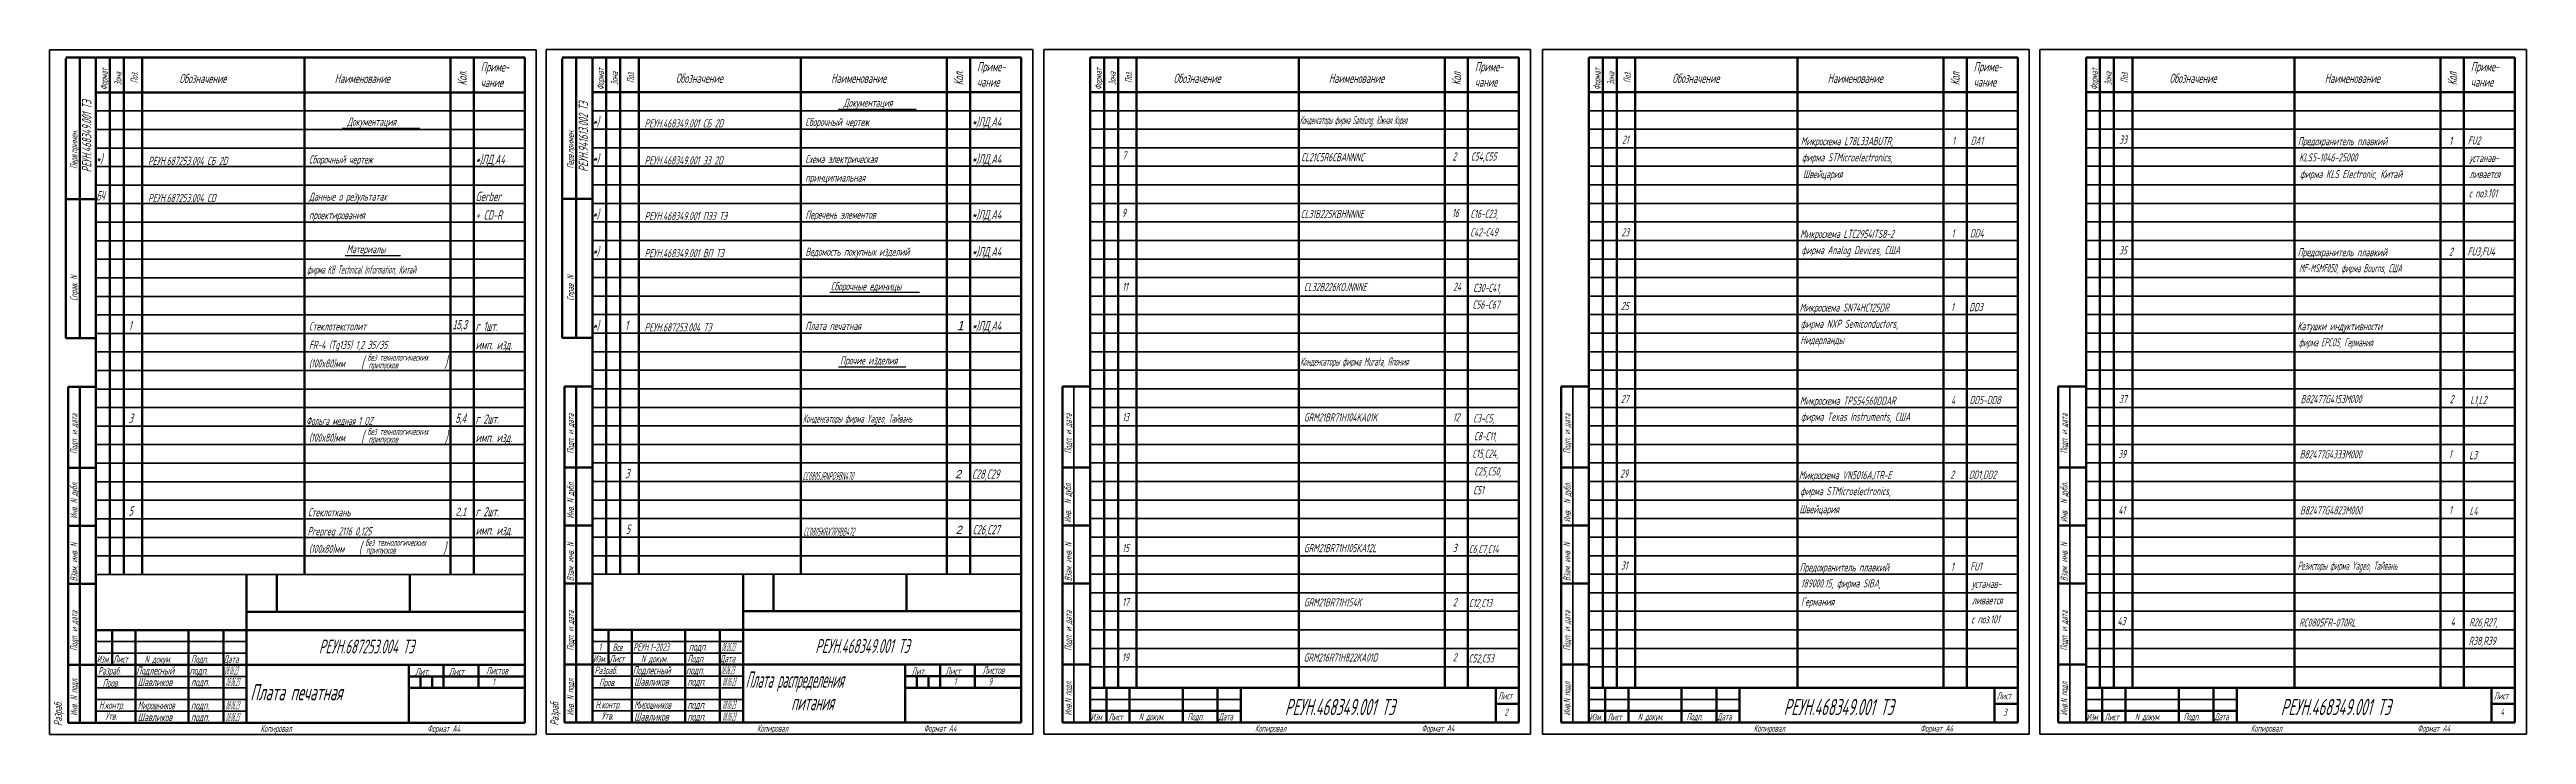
# Model space of a CAD drawing. Extents: x 23513 to 25652, y -1330 to -1034.
# Drawn here: x 23513 to 24582, y -1330 to -1035 of the extents above; entities that cross this region are included whole.
import ezdxf

# ---------------------------------------------------------------- set-up
doc = ezdxf.new("R2010")
doc.units = 0
doc.header["$MEASUREMENT"] = 0
doc.layers.get('0').update_dxf_attribs({"linetype": 'CONTINUOUS', "lineweight": 50})
doc.layers.add('CONTUR', color=7, linetype='CONTINUOUS', lineweight=50)
doc.layers.add('DIM', color=1, linetype='CONTINUOUS', lineweight=35)
doc.layers.add('TEXT', color=1, linetype='CONTINUOUS')
doc.styles.add('ECKD', font='ec5cdwin.shx', dxfattribs={"oblique": 15})
doc.styles.add('GOST', font='GOST.shx', dxfattribs={"width": 0.7, "oblique": 15})

msp = doc.modelspace()

# ---------------------------------------------------------------- texts
at = {"layer": 'DIM', "style": 'GOST', "oblique": 15, "width": 0.7}
for s, height, p in [('Формат', 3, (23967.2, -1051.9)), ('Зона', 3, (23973.2, -1049.9)), ('Поз.', 3, (23980.2, -1048.9)), ('Кол', 4, (24122.2, -1049.9)), ('Формат', 3, (24182.4, -1051.9)), ('Зона', 3, (24188.4, -1049.9)), ('Поз.', 3, (24195.4, -1048.9)), ('Кол', 4, (24337.4, -1049.9)), ('Формат', 3, (24396.9, -1051.9)), ('Зона', 3, (24402.9, -1049.9)), ('Поз.', 3, (24409.9, -1048.9)), ('Кол', 4, (24551.9, -1049.9)), ('Подп. и дата', 3, (23954.2, -1208.9)), ('Подп. и дата', 3, (24169.4, -1208.9)), ('Подп. и дата', 3, (24383.9, -1208.9)), ('Инв.  N дубл.', 3, (23954, -1238.6)), ('Инв.  N дубл.', 3, (24169.5, -1238.5)), ('Инв.  N дубл.', 3, (24383.9, -1238.5)), ('Взам. инв. N', 3, (23954.2, -1263.9)), ('Взам. инв. N', 3, (24169.4, -1263.9)), ('Взам. инв. N', 3, (24383.9, -1263.9)), ('Подп. и дата', 3, (23954.2, -1293.9)), ('Подп. и дата', 3, (24169.4, -1293.9)), ('Подп. и дата', 3, (24383.9, -1293.9)), ('Инв.N подл.', 3, (23954.2, -1321.9)), ('Инв.N подл.', 3, (24169.4, -1321.9)), ('Инв.N подл.', 3, (24383.9, -1321.9))]:
    msp.add_text(s, height=height, rotation=90, dxfattribs=at).set_placement(p)
for s, height, p in [('Обозначение', 4, (23998.2, -1048.9)), ('Наименование', 4, (24065.2, -1048.9)), ('Приме-', 4, (24128.2, -1043.9)), ('Обозначение', 4, (24213.4, -1048.9)), ('Наименование', 4, (24280.4, -1048.9)), ('Приме-', 4, (24343.4, -1043.9)), ('Обозначение', 4, (24427.9, -1048.9)), ('Наименование', 4, (24494.9, -1048.9)), ('Приме-', 4, (24557.9, -1043.9)), ('чание', 4, (24128.2, -1050.5)), ('чание', 4, (24343.4, -1050.5)), ('чание', 4, (24557.9, -1050.5)), ('(', 5, (23647.6, -1172.1)), ('без технологических', 3, (23650.4, -1168.8)), ('припусков', 3, (23650.8, -1172.1)), (')', 5, (23683.5, -1171.9)), ('(', 5, (23647.6, -1204.1)), ('без технологических', 3, (23650.4, -1200.8)), ('припусков', 3, (23650.8, -1204.1)), (')', 5, (23683.7, -1204.1)), ('(', 5, (23646.6, -1252)), ('без технологических', 3, (23649.4, -1248.7)), ('припусков', 3, (23649.7, -1252)), (')', 5, (23683, -1252.2)), ('Лист', 3, (24138.2, -1314.9)), ('Лист', 3, (24353.4, -1314.9)), ('Лист', 3, (24567.9, -1314.9)), ('Изм.', 3, (23962.4, -1324)), ('Лист', 3, (23970.1, -1324)), ('N докум.', 3, (23983.2, -1323.9)), ('Подп.', 3, (24004.2, -1323.9)), ('Дата', 3, (24017.6, -1323.9)), ('РЕУН.468349.001 ТЭ', 7, (24046.2, -1321.7)), ('Изм.', 3, (24177.6, -1324)), ('Лист', 3, (24185.4, -1324)), ('N докум.', 3, (24198.5, -1323.9)), ('Подп.', 3, (24219.5, -1323.9)), ('Дата', 3, (24232.8, -1323.9)), ('РЕУН.468349.001 ТЭ', 7, (24261.4, -1321.7)), ('Изм.', 3, (24392.1, -1324)), ('Лист', 3, (24399.9, -1324)), ('N докум.', 3, (24413, -1323.9)), ('Подп.', 3, (24434, -1323.9)), ('Дата', 3, (24447.3, -1323.9)), ('РЕУН.468349.001 ТЭ', 7, (24475.9, -1321.7)), ('Копировал', 3, (24033.3, -1328.9)), ('Формат A4', 3, (24105.2, -1328.9)), ('Копировал', 3, (24248.5, -1328.9)), ('Формат A4', 3, (24320.4, -1328.9)), ('Копировал', 3, (24463, -1328.9)), ('Формат A4', 3, (24534.9, -1328.9))]:
    msp.add_text(s, height=height, dxfattribs=at).set_placement(p)
at = {"layer": 'TEXT', "style": 'GOST', "oblique": 15, "width": 0.7}
for s, height, p in [('Формат', 3, (23538.2, -1052)), ('Зона', 3, (23544.2, -1050)), ('Поз.', 3, (23551.2, -1049)), ('Кол.', 4, (23693.2, -1050)), ('Формат', 3, (23752.4, -1051.9)), ('Зона', 3, (23758.4, -1049.9)), ('Поз.', 3, (23765.4, -1048.9)), ('Кол.', 4, (23907.4, -1049.9)), ('РЕУН.468349.001 ТЭ', 4, (23531.2, -1087.5)), ('РЕУН.941613.002 ТЭ', 4, (23745.5, -1087.3)), ('Перв.примен.', 3, (23525.2, -1086)), ('Перв.примен.', 3, (23739.4, -1085.9)), ('Справ. N', 3, (23525.2, -1143)), ('Справ. N', 3, (23739.4, -1142.9)), ('Подп. и дата', 3, (23525.2, -1209)), ('Подп. и дата', 3, (23739.4, -1208.9)), ('Инв. N дубл.', 3, (23525.2, -1237)), ('Инв. N дубл.', 3, (23739.4, -1236.9)), ('Взам. инв. N', 3, (23525.2, -1264)), ('Взам. инв. N', 3, (23739.4, -1263.9)), ('Подп. и дата', 3, (23525.2, -1294)), ('Подп. и дата', 3, (23739.4, -1293.9)), ('Инв. N подл.', 3, (23525.2, -1322)), ('Инв. N подл.', 3, (23739.4, -1321.9)), ('Разраб.', 3.5, (23518.6, -1326.4)), ('Разраб.', 3.5, (23732.8, -1326.2))]:
    msp.add_text(s, height=height, rotation=90, dxfattribs=at).set_placement(p)
at = {"layer": 'TEXT', "oblique": 15}
for s, height, style, width, p in [('Обозначение', 4, 'GOST', 0.7, (23569.2, -1049)), ('Наименование', 4, 'GOST', 0.7, (23636.2, -1049)), ('Приме-', 4, 'GOST', 0.7, (23699.2, -1044)), ('Обозначение', 4, 'GOST', 0.7, (23783.4, -1048.9)), ('Наименование', 4, 'GOST', 0.7, (23850.4, -1048.9)), ('Приме-', 4, 'GOST', 0.7, (23913.4, -1043.9)), ('чание', 4, 'GOST', 0.7, (23699.2, -1050.7)), ('Документация', 3.5, 'GOST', 0.7, (23855.8, -1059.2)), ('чание', 4, 'GOST', 0.7, (23913.4, -1050.5)), ('Документация', 3.5, 'GOST', 0.7, (23641.6, -1067.4)), ('*)', 4, 'GOST', 0.7, (23747.5, -1067.5)), ('РЕУН.468349.001 СБ 2D', 3.5, 'GOST', 0.7, (23769.9, -1068.1)), ('Сборочный чертеж', 3.5, 'GOST', 0.7, (23839.3, -1067.5)), ('*)ЛД,А4', 4, 'GOST', 0.7, (23911.2, -1067.7)), ('Конденсаторы фирма Samsung, Южная Корея ', 3.5, 'GOST', 0.48, (24052.6, -1066.7)), ('*)', 4, 'GOST', 0.7, (23533.3, -1083.6)), ('*)', 4, 'GOST', 0.7, (23747.5, -1083.5)), ('*)ЛД,А4', 4, 'GOST', 0.7, (23911.2, -1083.7)), ('7', 3.5, 'GOST', 0.7, (23976.1, -1081.9)), ('CL21C5R6CBANNNC', 3.5, 'GOST', 0.7, (24053.2, -1082.7)), ('2', 3.5, 'GOST', 0.7, (24118.5, -1082.4)), ('С54,С55', 3.5, 'GOST', 0.7, (24126.5, -1082.4)), ('21', 3.5, 'GOST', 0.7, (24191.7, -1075.1)), ('Микросхема L78L33ABUTR,', 3.5, 'GOST', 0.7, (24268.8, -1075.8)), ('фирма STMicroelectronics,', 3.5, 'GOST', 0.7, (24269.3, -1082.8)), ('1', 3.5, 'GOST', 0.7, (24334.1, -1075.6)), ('DA1', 3.5, 'GOST', 0.7, (24342.1, -1075.6)), ('33', 3.5, 'GOST', 0.7, (24406.2, -1075.1)), ('Предохранитель плавкий', 3.5, 'GOST', 0.7, (24483.3, -1075.8)), ('KLS5-1046-25000', 3.5, 'GOST', 0.7, (24483.8, -1082.8)), ('1', 3.5, 'GOST', 0.7, (24548.6, -1075.6)), ('FU2', 3.5, 'GOST', 0.7, (24556.6, -1075.5)), ('РЕУН.687253.004 СБ 2D', 3.5, 'GOST', 0.7, (23555.7, -1084.3)), ('Сборочный чертеж', 3.5, 'GOST', 0.7, (23625.1, -1083.7)), ('*)ЛД,А4', 4, 'GOST', 0.7, (23697, -1083.9)), ('РЕУН.468349.001 Э3 2D', 3.5, 'GOST', 0.7, (23769.9, -1084.1)), ('принципиальная', 3.5, 'GOST', 0.7, (23839.3, -1091.5)), ('Схема электрическая', 3.5, 'GOST', 0.7, (23839.3, -1083.5)), ('Швейцария', 3.5, 'GOST', 0.7, (24269.7, -1090)), ('фирма KLS Electronic, Китай', 3.5, 'GOST', 0.7, (24484.2, -1090)), ('устанав-', 3.5, 'GOST', 0.7, (24557.3, -1083)), ('ливается ', 3.5, 'GOST', 0.7, (24557.3, -1090)), ('БЧ', 4, 'GOST', 0.6, (23533.3, -1099.6)), ('РЕУН.687253.004 СD', 3.5, 'GOST', 0.7, (23555.7, -1100.3)), ('Данные о результатах', 3.5, 'GOST', 0.7, (23625.1, -1099.7)), ('Gerber', 4, 'GOST', 0.7, (23697, -1099.9)), ('с поз.101', 3.5, 'GOST', 0.7, (24557.1, -1098.3)), ('проектирования ', 3.5, 'GOST', 0.7, (23625.1, -1107.7)), ('+ CD-R', 4, 'GOST', 0.7, (23697, -1107.9)), ('*)', 4, 'GOST', 0.7, (23747.5, -1107.5)), ('РЕУН.468349.001 ПЭ3 ТЭ', 3.5, 'GOST', 0.7, (23769.9, -1108.1)), ('Перечень элементов', 3.5, 'GOST', 0.7, (23839.3, -1107.5)), ('*)ЛД,А4', 4, 'GOST', 0.7, (23911.2, -1107.7)), ('9', 3.5, 'GOST', 0.7, (23975.8, -1106.7)), ('CL31B225KBHNNNE', 3.5, 'GOST', 0.7, (24053, -1107.2)), ('16', 3.5, 'GOST', 0.7, (24118.3, -1106.8)), ('С16-С23,', 3.5, 'GOST', 0.7, (24126.3, -1107.1)), ('Материалы', 3.5, 'GOST', 0.7, (23641.3, -1122.4)), ('*)', 4, 'GOST', 0.7, (23747.5, -1123.5)), ('РЕУН.468349.001 ВП ТЭ', 3.5, 'GOST', 0.7, (23769.9, -1124.1)), ('Ведомость покупных изделий', 3.5, 'GOST', 0.7, (23839.3, -1123.5)), ('*)ЛД,А4', 4, 'GOST', 0.7, (23911.2, -1123.7)), ('С42-С49', 3.5, 'GOST', 0.7, (24126.2, -1115.1)), ('23', 3.5, 'GOST', 0.7, (24191.4, -1115.1)), ('Микросхема LTC2954ITS8-2', 3.5, 'GOST', 0.7, (24268.5, -1115.8)), ('фирма Analog Devices, США', 3.5, 'GOST', 0.7, (24269.1, -1122.8)), ('1', 3.5, 'GOST', 0.7, (24333.8, -1115.6)), ('DD4', 3.5, 'GOST', 0.7, (24341.8, -1115.6)), ('35', 3.5, 'GOST', 0.7, (24406.1, -1122.9)), ('Предохранитель плавкий', 3.5, 'GOST', 0.7, (24483.2, -1123.7)), ('2', 3.5, 'GOST', 0.7, (24548.5, -1123.5)), ('FU3,FU4', 3.5, 'GOST', 0.7, (24556.5, -1123.4)), ('фирма KB Technical Information, Китай', 3.5, 'GOST', 0.55, (23624.3, -1131.2)), ('MF-MSMF050, фирма Bourns, CША', 3.5, 'GOST', 0.6, (24483.8, -1130.6)), ('Сборочные единицы', 3.5, 'GOST', 0.7, (23850.3, -1138.4)), ('11', 3.5, 'GOST', 0.7, (23976, -1138.6)), ('CL32B226KOJNNNE', 3.5, 'GOST', 0.7, (24054.4, -1138.7)), ('24', 3.5, 'GOST', 0.7, (24118.8, -1138.6)), ('С56-С67', 3.5, 'GOST', 0.7, (24127.2, -1146.3)), ('С30-С41,', 3.5, 'GOST', 0.7, (24127.5, -1139.1)), ('25', 3.5, 'GOST', 0.7, (24191.2, -1146.9)), ('1', 4, 'GOST', 0.7, (23547.3, -1155.6)), ('Стеклотекстолит ', 3.5, 'GOST', 0.7, (23625.1, -1155.7)), ('15,3', 4, 'ECKD', 0.6, (23687, -1155.2)), ('г 1шт.', 4, 'GOST', 0.7, (23697, -1155.9)), ('*)', 4, 'GOST', 0.7, (23747.5, -1155.5)), ('1', 4, 'GOST', 0.7, (23761.5, -1155.5)), ('РЕУН.687253.004 ТЭ', 3.5, 'GOST', 0.7, (23769.9, -1156.1)), ('Плата печатная ', 3.5, 'GOST', 0.7, (23839.3, -1155.5)), ('*)ЛД,А4', 4, 'GOST', 0.7, (23911.2, -1155.7)), ('Микросхема SN74HC125DR', 3.5, 'GOST', 0.7, (24268.3, -1147.6)), ('фирма NXP Semiconductors,', 3.5, 'GOST', 0.7, (24268.8, -1154.6)), ('1', 3.5, 'GOST', 0.7, (24333.6, -1147.4)), ('DD3', 3.5, 'GOST', 0.7, (24341.5, -1147.4)), ('Катушки индуктивности ', 3.5, 'GOST', 0.7, (24483.1, -1155.6)), ('FR-4 (Tg135) 1,2 35/35', 3.5, 'GOST', 0.7, (23625.1, -1163.7)), ('имп. изд.', 4, 'GOST', 0.7, (23697, -1163.9)), ('Нидерланды', 3.5, 'GOST', 0.7, (24268.6, -1161.6)), ('фирма EPCOS, Германия', 3.5, 'GOST', 0.6, (24483.7, -1162.6)), ('(100x80)мм', 3.5, 'GOST', 0.7, (23625.1, -1171.7)), ('Прочие изделия', 3.5, 'GOST', 0.7, (23854.3, -1170.4)), ('Конденсаторы фирма Murata, Япония', 3.5, 'GOST', 0.58, (24052.8, -1170.9)), ('27', 3.5, 'GOST', 0.7, (24191.2, -1187)), ('Микросхема TPS54560DDAR', 3.5, 'GOST', 0.7, (24268.4, -1187.8)), ('4', 3.5, 'GOST', 0.7, (24333.6, -1187.6)), ('DD5-DD8', 3.5, 'GOST', 0.7, (24341.6, -1187.5)), ('37', 3.5, 'GOST', 0.7, (24406.1, -1187.1)), ('B82477G4153M000', 3.5, 'GOST', 0.7, (24484.5, -1187.1)), ('2', 3.5, 'GOST', 0.7, (24548.8, -1187.1)), ('L1,L2', 3.5, 'GOST', 0.7, (24557.6, -1187.5)), ('3', 4, 'GOST', 0.7, (23547.3, -1195.6)), ('Фольга медная 1 OZ', 3.5, 'GOST', 0.65, (23623.9, -1196.5)), ('5,4', 4, 'ECKD', 0.6, (23688.3, -1195.6)), ('г 2шт.', 4, 'GOST', 0.7, (23697, -1195.9)), ('Конденсаторы фирма Yageo, Тайвань', 3.5, 'GOST', 0.58, (23838.2, -1195.5)), ('13', 3.5, 'GOST', 0.7, (23976, -1194.9)), ('GRM21BR71H104KA01K', 3.5, 'GOST', 0.7, (24054.4, -1195)), ('12', 3.5, 'GOST', 0.7, (24118.7, -1194.9)), ('С3-С5,', 3.5, 'GOST', 0.7, (24127.5, -1195.4)), ('фирма Texas Instruments, США', 3.5, 'GOST', 0.7, (24268.9, -1194.7)), ('(100x80)мм', 3.5, 'GOST', 0.7, (23625.1, -1203.7)), ('имп. изд.', 4, 'GOST', 0.7, (23697, -1203.9)), ('С15,С24,', 3.5, 'GOST', 0.7, (24127.1, -1210.6)), ('С8-С11,', 3.5, 'GOST', 0.7, (24127.8, -1203.1)), ('39', 3.5, 'GOST', 0.7, (24405.7, -1210.8)), ('B82477G4333M000', 3.5, 'GOST', 0.7, (24484.1, -1210.9)), ('1', 3.5, 'GOST', 0.7, (24548.4, -1210.8)), ('3', 4, 'GOST', 0.7, (23761.5, -1219.5)), ('CC0805JRNPO9BN470', 3.5, 'GOST', 0.5, (23838.1, -1220.3)), ('С28,С29', 4, 'GOST', 0.7, (23911.2, -1219.7)), ('С25,С50,', 3.5, 'GOST', 0.7, (24128, -1218.3)), ('29', 3.5, 'GOST', 0.7, (24190.9, -1219.2)), ('Микросхема VN5016AJTR-E', 3.5, 'GOST', 0.7, (24268, -1219.9)), ('2', 3.5, 'GOST', 0.7, (24333.3, -1219.7)), ('DD1,DD2', 3.5, 'GOST', 0.7, (24341.3, -1219.7)), ('L3', 3.5, 'GOST', 0.7, (24557.2, -1211.3)), ('С51', 3.5, 'GOST', 0.7, (24127.5, -1226.4)), ('фирма STMicroelectronics,', 3.5, 'GOST', 0.7, (24268.6, -1226.8)), ('5', 4, 'GOST', 0.7, (23547.3, -1235.6)), ('Стеклоткань', 3.5, 'GOST', 0.7, (23624.7, -1235.9)), ('2,1', 3.5, 'ECKD', 0.7, (23688.4, -1235.7)), ('г 2шт.', 4, 'GOST', 0.7, (23697, -1235.9)), ('5', 4, 'GOST', 0.7, (23761.8, -1243.5)), ('С26,С27', 4, 'GOST', 0.7, (23911.5, -1243.7)), (' Швейцария', 3.5, 'GOST', 0.7, (24266.7, -1234.6)), ('41', 3.5, 'GOST', 0.7, (24405.8, -1235)), ('B82477G4823M000', 3.5, 'GOST', 0.7, (24484.2, -1235.1)), ('1', 3.5, 'GOST', 0.7, (24548.5, -1235)), ('L4', 3.5, 'GOST', 0.7, (24557.3, -1235.4)), ('Prepreg 2116 0,125', 3.5, 'GOST', 0.7, (23624.5, -1244.1)), ('(100х80)мм', 3.5, 'GOST', 0.7, (23625.1, -1251.7)), ('имп. изд.', 4, 'GOST', 0.7, (23697, -1243.9)), ('CC0805KRX7R9BB472', 3.5, 'GOST', 0.5, (23838.4, -1244.3)), ('15', 3.5, 'GOST', 0.7, (23976, -1251.3)), ('GRM21BR71H105KA12L', 3.5, 'GOST', 0.7, (24054.4, -1251.4)), ('3', 3.5, 'GOST', 0.7, (24118.7, -1251.3)), ('С6,С7,С14', 3.5, 'GOST', 0.7, (24125.6, -1251.8)), ('31', 3.5, 'GOST', 0.7, (24191.2, -1258.9)), ('Предохранитель плавкий', 3.5, 'GOST', 0.7, (24268.3, -1259.7)), ('1', 3.5, 'GOST', 0.7, (24333.6, -1259.4)), ('FU1', 3.5, 'GOST', 0.7, (24341.9, -1259.3)), ('Резисторы фирма Yageo, Тайвань', 3.5, 'GOST', 0.58, (24483.2, -1259)), ('17', 3.5, 'GOST', 0.7, (23976, -1274.7)), ('GRM21BR71H154K', 3.5, 'GOST', 0.7, (24054.4, -1274.8)), ('2', 3.5, 'GOST', 0.7, (24118.7, -1274.7)), ('C12,C13', 3.5, 'GOST', 0.7, (24125.6, -1275.1)), ('Германия', 3.5, 'GOST', 0.7, (24268.9, -1274.5)), ('189000.15, фирма SIBA, ', 3.5, 'GOST', 0.7, (24268.8, -1266.6)), ('устанав-', 3.5, 'GOST', 0.7, (24342.6, -1266.8)), ('ливается ', 3.5, 'GOST', 0.7, (24342.6, -1273.9)), ('с поз.101', 3.5, 'GOST', 0.7, (24342.4, -1282.1)), ('43', 3.5, 'GOST', 0.7, (24405.4, -1282.9)), ('RC0805FR-070RL', 3.5, 'GOST', 0.7, (24483.8, -1283.5)), ('4', 3.5, 'GOST', 0.7, (24549.2, -1283.2)), ('R26,R27,', 3.5, 'GOST', 0.7, (24557.2, -1283.4)), ('РЕУН.687253.004 ТЭ', 6, 'GOST', 0.7, (23629.4, -1295.1)), ('1', 3.13, 'GOST', 0.7, (23750.1, -1293.9)), ('Все', 3.13, 'GOST', 0.7, (23756.1, -1294)), ('РЕУН.1-2023', 3.132, 'GOST', 0.7, (23765, -1293.9)), ('подп.', 3.5, 'GOST', 0.7, (23789, -1293.9)), ('08.06.23', 3.5, 'GOST', 0.35, (23803.1, -1294.1)), ('РЕУН.468349.001 ТЭ', 6, 'GOST', 0.7, (23843.6, -1294.9)), ('R38,R39', 3.5, 'GOST', 0.7, (24557, -1291.4)), ('Изм.', 3.13, 'GOST', 0.7, (23533.5, -1299.1)), ('Разраб.', 3.2, 'GOST', 0.7, (23534.1, -1304.2)), ('Лист', 3.13, 'GOST', 0.7, (23540.6, -1299.1)), ('Подлесный', 3.5, 'GOST', 0.7, (23550.6, -1304.2)), ('N докум.', 3.13, 'GOST', 0.7, (23554.2, -1299.1)), ('подп.', 3.5, 'GOST', 0.7, (23573.6, -1304.2)), ('Подп.', 3.2, 'GOST', 0.7, (23574.2, -1299.1)), ('Дата', 3.2, 'GOST', 0.7, (23588.2, -1299.1)), ('08.06.23', 3.5, 'GOST', 0.35, (23588.6, -1304.2)), ('Лит.', 3.2, 'GOST', 0.7, (23670.9, -1304.5)), ('Лист', 3.2, 'GOST', 0.7, (23685.5, -1304.5)), ('Листов', 3.2, 'GOST', 0.7, (23701.5, -1304.1)), ('Изм.', 3.13, 'GOST', 0.7, (23747.7, -1298.9)), ('Разраб.', 3.2, 'GOST', 0.7, (23748.3, -1304)), ('Лист', 3.13, 'GOST', 0.7, (23754.8, -1298.9)), ('Подлесный', 3.5, 'GOST', 0.7, (23764.8, -1304.1)), ('N докум.', 3.13, 'GOST', 0.7, (23768.4, -1298.9)), ('подп.', 3.5, 'GOST', 0.7, (23787.8, -1304.1)), ('Подп.', 3.2, 'GOST', 0.7, (23788.4, -1298.9)), ('Дата', 3.2, 'GOST', 0.7, (23802.4, -1298.9)), ('08.06.23', 3.5, 'GOST', 0.35, (23802.8, -1304.1)), ('Плата распределения', 7, 'GOST', 0.55, (23813.5, -1309.9)), ('Лит.', 3.2, 'GOST', 0.7, (23885.1, -1304.3)), ('Лист', 3.2, 'GOST', 0.7, (23899.7, -1304.3)), ('Листов', 3.2, 'GOST', 0.7, (23915.7, -1303.9)), ('19', 3.5, 'GOST', 0.7, (23975.9, -1298.5)), ('GRM216R71H822KA01D', 3.5, 'GOST', 0.7, (24054.3, -1298.6)), ('2', 3.5, 'GOST', 0.7, (24118.7, -1298.5)), ('С52,С53', 3.5, 'GOST', 0.7, (24125.5, -1299)), ('Пров.', 3.2, 'GOST', 0.7, (23536.1, -1309.4)), ('Шавликов', 3.5, 'GOST', 0.7, (23551.2, -1309.2)), ('подп.', 3.5, 'GOST', 0.7, (23574.2, -1309.2)), ('08.06.23', 3.5, 'GOST', 0.35, (23589.2, -1309.2)), ('Плата печатная', 7, 'GOST', 0.7, (23599.8, -1315.3)), ('1', 3, 'GOST', 0.7, (23704.2, -1308.9)), ('Пров.', 3.2, 'GOST', 0.7, (23750.3, -1309.2)), ('Шавликов', 3.5, 'GOST', 0.7, (23765.4, -1309)), ('подп.', 3.5, 'GOST', 0.7, (23788.4, -1309)), ('08.06.23', 3.5, 'GOST', 0.35, (23803.4, -1309)), ('1', 3, 'GOST', 0.7, (23903.4, -1308.7)), ('9', 3, 'GOST', 0.7, (23918.4, -1308.7)), ('Н.контр.', 3.2, 'GOST', 0.7, (23534.5, -1319)), ('Утв.', 3.2, 'GOST', 0.7, (23537.2, -1323.7)), ('Мирошников', 3.5, 'GOST', 0.6, (23551.2, -1319.2)), ('Шавликов', 3.5, 'GOST', 0.7, (23551.2, -1324.3)), ('подп.', 3.5, 'GOST', 0.7, (23574.2, -1319.2)), ('подп.', 3.5, 'GOST', 0.7, (23574.2, -1324.3)), ('08.06.23', 3.5, 'GOST', 0.35, (23589.2, -1319.2)), ('08.06.23', 3.5, 'GOST', 0.35, (23589.2, -1324.3)), ('Н.контр.', 3.2, 'GOST', 0.7, (23748.7, -1318.8)), ('Утв.', 3.2, 'GOST', 0.7, (23751.4, -1323.6)), ('Мирошников', 3.5, 'GOST', 0.6, (23765.4, -1319)), ('Шавликов', 3.5, 'GOST', 0.7, (23765.4, -1324.1)), ('подп.', 3.5, 'GOST', 0.7, (23788.4, -1319)), ('подп.', 3.5, 'GOST', 0.7, (23788.4, -1324.1)), ('08.06.23', 3.5, 'GOST', 0.35, (23803.4, -1319)), ('08.06.23', 3.5, 'GOST', 0.35, (23803.4, -1324.1)), ('питания', 7, 'GOST', 0.6, (23833.2, -1319.6)), ('2', 3, 'GOST', 0.7, (24141, -1321.9)), ('3', 3, 'GOST', 0.7, (24356.2, -1321.9)), ('4', 3, 'GOST', 0.7, (24570.7, -1321.9)), ('Копировал', 3, 'GOST', 0.7, (23604.2, -1329)), ('Формат А4', 3, 'GOST', 0.7, (23676.2, -1329)), ('Копировал', 3, 'GOST', 0.7, (23818.4, -1328.9)), ('Формат А4', 3, 'GOST', 0.7, (23890.4, -1328.9))]:
    msp.add_text(s, height=height, dxfattribs=dict(at, style=style, width=width)).set_placement(p)
at = {"layer": 'TEXT', "style": 'ECKD', "oblique": 15}
for s, height, p in [('1', 4, (23904.6, -1155.6)), ('2', 3.5, (23903.9, -1219.5)), ('2', 3.5, (23904.2, -1243.5))]:
    msp.add_text(s, height=height, dxfattribs=at).set_placement(p)

# ---------------------------------------------------------------- linework, layer by layer
for p, q in [((23598.2, -1261), (23598.2, -1285)), ((23611.3, -1261), (23611.3, -1277.1)), ((23668.6, -1261), (23668.6, -1277.1)), ((23812.4, -1260.9), (23812.4, -1284.9)), ((23825.5, -1260.9), (23825.5, -1276.9)), ((23882.9, -1260.9), (23882.9, -1276.9)), ((23598.2, -1277.1), (23718.2, -1277.1)), ((23812.4, -1276.9), (23932.4, -1276.9))]:
    msp.add_line(p, q)
at = {"layer": 'CONTUR'}
for p, q in [((23532.9, -1038), (23520.2, -1038)), ((23520.2, -1038.4), (23520.2, -1099)), ((23526.2, -1159), (23526.2, -1038)), ((23533.2, -1325), (23533.2, -1038)), ((23533.2, -1038), (23718.2, -1038)), ((23539.2, -1038), (23539.2, -1261)), ((23545.2, -1038), (23545.2, -1261)), ((23553.2, -1038), (23553.2, -1261)), ((23623.2, -1038), (23623.2, -1261)), ((23686.2, -1038), (23686.2, -1261)), ((23696.2, -1038), (23696.2, -1261)), ((23718.2, -1038), (23718.2, -1325)), ((23747.1, -1037.9), (23734.4, -1037.9)), ((23734.4, -1038.3), (23734.4, -1098.9)), ((23740.4, -1158.9), (23740.4, -1037.9)), ((23747.4, -1324.9), (23747.4, -1037.9)), ((23747.4, -1037.9), (23932.4, -1037.9)), ((23753.4, -1037.9), (23753.4, -1260.9)), ((23759.4, -1037.9), (23759.4, -1260.9)), ((23767.4, -1037.9), (23767.4, -1260.9)), ((23837.4, -1037.9), (23837.4, -1260.9)), ((23900.4, -1037.9), (23900.4, -1260.9)), ((23910.4, -1037.9), (23910.4, -1260.9)), ((23932.4, -1037.9), (23932.4, -1324.9)), ((23962.2, -1037.9), (24147.2, -1037.9)), ((23962.2, -1324.9), (23962.2, -1037.9)), ((23968.2, -1037.9), (23968.2, -1309.9)), ((23974.2, -1037.9), (23974.2, -1309.9)), ((23982.2, -1037.9), (23982.2, -1309.9)), ((24052.2, -1037.9), (24052.2, -1309.9)), ((24115.2, -1037.9), (24115.2, -1309.9)), ((24125.2, -1037.9), (24125.2, -1309.9)), ((24147.2, -1037.9), (24147.2, -1324.9)), ((24177.4, -1037.9), (24362.4, -1037.9)), ((24177.4, -1324.9), (24177.4, -1037.9)), ((24183.4, -1037.9), (24183.4, -1309.9)), ((24189.4, -1037.9), (24189.4, -1309.9)), ((24197.4, -1037.9), (24197.4, -1309.9)), ((24267.4, -1037.9), (24267.4, -1309.9)), ((24330.4, -1037.9), (24330.4, -1309.9)), ((24340.4, -1037.9), (24340.4, -1309.9)), ((24362.4, -1037.9), (24362.4, -1324.9)), ((24391.9, -1037.9), (24576.9, -1037.9)), ((24391.9, -1324.9), (24391.9, -1037.9)), ((24397.9, -1037.9), (24397.9, -1309.9)), ((24403.9, -1037.9), (24403.9, -1309.9)), ((24411.9, -1037.9), (24411.9, -1309.9)), ((24481.9, -1037.9), (24481.9, -1309.9)), ((24544.9, -1037.9), (24544.9, -1309.9)), ((24554.9, -1037.9), (24554.9, -1309.9)), ((24576.9, -1037.9), (24576.9, -1324.9)), ((23533.2, -1053), (23718.2, -1053)), ((23747.4, -1052.9), (23932.4, -1052.9)), ((23962.2, -1052.9), (24147.2, -1052.9)), ((24177.4, -1052.9), (24362.4, -1052.9)), ((24391.9, -1052.9), (24576.9, -1052.9)), ((23520.2, -1099), (23520.2, -1159)), ((23533.2, -1099), (23520.2, -1099)), ((23520.2, -1099), (23533.2, -1099)), ((23734.4, -1098.9), (23734.4, -1158.9)), ((23747.4, -1098.9), (23734.4, -1098.9)), ((23734.4, -1098.9), (23747.4, -1098.9)), ((23520.2, -1159), (23533.2, -1159)), ((23533.2, -1159), (23526.2, -1159)), ((23734.4, -1158.9), (23747.4, -1158.9)), ((23747.4, -1158.9), (23740.4, -1158.9)), ((23521.2, -1215), (23521.2, -1180)), ((23521.2, -1180), (23533.2, -1180)), ((23526.2, -1180), (23526.2, -1325)), ((23735.4, -1214.9), (23735.4, -1179.9)), ((23735.4, -1179.9), (23747.4, -1179.9)), ((23740.4, -1179.9), (23740.4, -1324.9)), ((23950.2, -1214.9), (23950.2, -1179.9)), ((23950.2, -1179.9), (23962.2, -1179.9)), ((24165.4, -1214.9), (24165.4, -1179.9)), ((24165.4, -1179.9), (24177.4, -1179.9)), ((24379.9, -1214.9), (24379.9, -1179.9)), ((24379.9, -1179.9), (24391.9, -1179.9)), ((23521.2, -1240), (23521.2, -1215)), ((23533.2, -1215), (23521.2, -1215)), ((23521.2, -1215), (23533.2, -1215)), ((23735.4, -1239.9), (23735.4, -1214.9)), ((23747.4, -1214.9), (23735.4, -1214.9)), ((23735.4, -1214.9), (23747.4, -1214.9)), ((23950.2, -1239.9), (23950.2, -1214.9)), ((23950.2, -1214.9), (23962.2, -1214.9)), ((23962.2, -1214.9), (23950.2, -1214.9)), ((24165.4, -1239.9), (24165.4, -1214.9)), ((24165.4, -1214.9), (24177.4, -1214.9)), ((24177.4, -1214.9), (24165.4, -1214.9)), ((24379.9, -1239.9), (24379.9, -1214.9)), ((24379.9, -1214.9), (24391.9, -1214.9)), ((24391.9, -1214.9), (24379.9, -1214.9)), ((23521.2, -1265), (23521.2, -1240)), ((23533.2, -1240), (23521.2, -1240)), ((23521.2, -1240), (23533.2, -1240)), ((23735.4, -1264.9), (23735.4, -1239.9)), ((23747.4, -1239.9), (23735.4, -1239.9)), ((23735.4, -1239.9), (23747.4, -1239.9)), ((23950.2, -1264.9), (23950.2, -1239.9)), ((23950.2, -1239.9), (23962.2, -1239.9)), ((23962.2, -1239.9), (23950.2, -1239.9)), ((24165.4, -1264.9), (24165.4, -1239.9)), ((24165.4, -1239.9), (24177.4, -1239.9)), ((24177.4, -1239.9), (24165.4, -1239.9)), ((24379.9, -1264.9), (24379.9, -1239.9)), ((24379.9, -1239.9), (24391.9, -1239.9)), ((24391.9, -1239.9), (24379.9, -1239.9)), ((23521.2, -1300), (23521.2, -1265)), ((23533.2, -1265), (23521.2, -1265)), ((23521.2, -1265), (23533.2, -1265)), ((23735.4, -1299.9), (23735.4, -1264.9)), ((23747.4, -1264.9), (23735.4, -1264.9)), ((23735.4, -1264.9), (23747.4, -1264.9)), ((23950.2, -1299.9), (23950.2, -1264.9)), ((23950.2, -1264.9), (23962.2, -1264.9)), ((23962.2, -1264.9), (23950.2, -1264.9)), ((24165.4, -1299.9), (24165.4, -1264.9)), ((24165.4, -1264.9), (24177.4, -1264.9)), ((24177.4, -1264.9), (24165.4, -1264.9)), ((24379.9, -1299.9), (24379.9, -1264.9)), ((24379.9, -1264.9), (24391.9, -1264.9)), ((24391.9, -1264.9), (24379.9, -1264.9)), ((23533.2, -1285), (23718.2, -1285)), ((23540.2, -1300), (23540.2, -1285)), ((23550.2, -1285), (23550.2, -1325)), ((23573.2, -1325), (23573.2, -1285)), ((23588.2, -1325), (23588.2, -1285)), ((23598.2, -1325), (23598.2, -1285)), ((23747.4, -1284.9), (23932.4, -1284.9)), ((23754.4, -1299.9), (23754.4, -1284.9)), ((23764.4, -1284.9), (23764.4, -1324.9)), ((23787.4, -1324.9), (23787.4, -1284.9)), ((23802.4, -1324.9), (23802.4, -1284.9)), ((23812.4, -1324.9), (23812.4, -1284.9)), ((23521.2, -1325), (23521.2, -1300)), ((23533.2, -1300), (23521.2, -1300)), ((23521.2, -1300), (23533.2, -1300)), ((23533.2, -1300), (23718.2, -1300)), ((23668.2, -1325), (23668.2, -1300)), ((23683.2, -1300), (23683.2, -1310)), ((23698.2, -1300), (23698.2, -1310)), ((23735.4, -1324.9), (23735.4, -1299.9)), ((23747.4, -1299.9), (23735.4, -1299.9)), ((23735.4, -1299.9), (23747.4, -1299.9)), ((23747.4, -1299.9), (23932.4, -1299.9)), ((23882.4, -1324.9), (23882.4, -1299.9)), ((23897.4, -1299.9), (23897.4, -1309.9)), ((23912.4, -1299.9), (23912.4, -1309.9)), ((23950.2, -1299.9), (23962.2, -1299.9)), ((23962.2, -1299.9), (23950.2, -1299.9)), ((23950.2, -1324.9), (23950.2, -1299.9)), ((24165.4, -1299.9), (24177.4, -1299.9)), ((24177.4, -1299.9), (24165.4, -1299.9)), ((24165.4, -1324.9), (24165.4, -1299.9)), ((24379.9, -1299.9), (24391.9, -1299.9)), ((24391.9, -1299.9), (24379.9, -1299.9)), ((24379.9, -1324.9), (24379.9, -1299.9)), ((23668.2, -1305), (23718.2, -1305)), ((23668.2, -1310), (23718.2, -1310)), ((23673.2, -1305), (23673.2, -1310)), ((23678.2, -1305), (23678.2, -1310)), ((23882.4, -1304.9), (23932.4, -1304.9)), ((23882.4, -1309.9), (23932.4, -1309.9)), ((23887.4, -1304.9), (23887.4, -1309.9)), ((23892.4, -1304.9), (23892.4, -1309.9)), ((23962.2, -1309.9), (24147.2, -1309.9)), ((23969.2, -1309.9), (23969.2, -1324.9)), ((23979.2, -1309.9), (23979.2, -1324.9)), ((24002.2, -1309.9), (24002.2, -1324.9)), ((24017.2, -1309.9), (24017.2, -1324.9)), ((24027.2, -1309.9), (24027.2, -1324.9)), ((24137.2, -1309.9), (24137.2, -1324.9)), ((24177.4, -1309.9), (24362.4, -1309.9)), ((24184.4, -1309.9), (24184.4, -1324.9)), ((24194.4, -1309.9), (24194.4, -1324.9)), ((24217.4, -1309.9), (24217.4, -1324.9)), ((24232.4, -1309.9), (24232.4, -1324.9)), ((24242.4, -1309.9), (24242.4, -1324.9)), ((24352.4, -1309.9), (24352.4, -1324.9)), ((24391.9, -1309.9), (24576.9, -1309.9)), ((24398.9, -1309.9), (24398.9, -1324.9)), ((24408.9, -1309.9), (24408.9, -1324.9)), ((24431.9, -1309.9), (24431.9, -1324.9)), ((24446.9, -1309.9), (24446.9, -1324.9)), ((24456.9, -1309.9), (24456.9, -1324.9)), ((24566.9, -1309.9), (24566.9, -1324.9)), ((23533.2, -1325), (23521.2, -1325)), ((23718.2, -1325), (23533.2, -1325)), ((23747.4, -1324.9), (23735.4, -1324.9)), ((23932.4, -1324.9), (23747.4, -1324.9)), ((23962.2, -1324.9), (23950.2, -1324.9)), ((23962.2, -1319.9), (24027.2, -1319.9)), ((24147.2, -1324.9), (23962.2, -1324.9)), ((24137.2, -1316.9), (24147.2, -1316.9)), ((24177.4, -1324.9), (24165.4, -1324.9)), ((24177.4, -1319.9), (24242.4, -1319.9)), ((24362.4, -1324.9), (24177.4, -1324.9)), ((24352.4, -1316.9), (24362.4, -1316.9)), ((24391.9, -1324.9), (24379.9, -1324.9)), ((24391.9, -1319.9), (24456.9, -1319.9)), ((24576.9, -1324.9), (24391.9, -1324.9)), ((24566.9, -1316.9), (24576.9, -1316.9))]:
    msp.add_line(p, q, dxfattribs=at)
at = {"layer": 'DIM'}
for p, q in [((23513.2, -1330), (23513.2, -1034.7)), ((23513.2, -1034.7), (23723.2, -1034.7)), ((23723.1, -1330), (23723.1, -1034.7)), ((23727.4, -1329.9), (23727.4, -1034.5)), ((23727.4, -1034.5), (23937.4, -1034.5)), ((23937.4, -1329.9), (23937.4, -1034.5)), ((23942.2, -1329.9), (23942.2, -1034.5)), ((23942.2, -1034.5), (24152.2, -1034.5)), ((24152.2, -1034.5), (24152.2, -1329.9)), ((24157.4, -1329.9), (24157.4, -1034.5)), ((24157.4, -1034.5), (24367.4, -1034.5)), ((24367.4, -1034.5), (24367.4, -1329.9)), ((24371.9, -1329.9), (24371.9, -1034.5)), ((24371.9, -1034.5), (24581.9, -1034.5)), ((24581.9, -1034.5), (24581.9, -1329.9)), ((23533.2, -1061), (23718.2, -1061)), ((23747.4, -1060.9), (23932.4, -1060.9)), ((23962.2, -1060.9), (24147.2, -1060.9)), ((24177.4, -1060.9), (24362.4, -1060.9)), ((24391.9, -1060.9), (24576.9, -1060.9)), ((23533.2, -1069), (23718.2, -1069)), ((23533.2, -1077), (23718.2, -1077)), ((23747.4, -1068.9), (23932.4, -1068.9)), ((23747.4, -1076.9), (23932.4, -1076.9)), ((23962.2, -1068.9), (24147.2, -1068.9)), ((23962.2, -1076.9), (24147.2, -1076.9)), ((24177.4, -1068.9), (24362.4, -1068.9)), ((24177.4, -1076.9), (24362.4, -1076.9)), ((24391.9, -1068.9), (24576.9, -1068.9)), ((24391.9, -1076.9), (24576.9, -1076.9)), ((23533.2, -1085), (23718.2, -1085)), ((23747.4, -1084.9), (23932.4, -1084.9)), ((23962.2, -1084.9), (24147.2, -1084.9)), ((24177.4, -1084.9), (24362.4, -1084.9)), ((24391.9, -1084.9), (24576.9, -1084.9)), ((23533.2, -1093), (23718.2, -1093)), ((23747.4, -1092.9), (23932.4, -1092.9)), ((23962.2, -1092.9), (24147.2, -1092.9)), ((24177.4, -1092.9), (24362.4, -1092.9)), ((24391.9, -1092.9), (24576.9, -1092.9)), ((23533.2, -1101), (23718.2, -1101)), ((23533.2, -1109), (23718.2, -1109)), ((23747.4, -1100.9), (23932.4, -1100.9)), ((23747.4, -1108.9), (23932.4, -1108.9)), ((23962.2, -1100.9), (24147.2, -1100.9)), ((23962.2, -1108.9), (24147.2, -1108.9)), ((24177.4, -1100.9), (24362.4, -1100.9)), ((24177.4, -1108.9), (24362.4, -1108.9)), ((24391.9, -1100.9), (24576.9, -1100.9)), ((24391.9, -1108.9), (24576.9, -1108.9)), ((23533.2, -1117), (23718.2, -1117)), ((23747.4, -1116.9), (23932.4, -1116.9)), ((23962.2, -1116.9), (24147.2, -1116.9)), ((24177.4, -1116.9), (24362.4, -1116.9)), ((24391.9, -1116.9), (24576.9, -1116.9)), ((23533.2, -1125), (23718.2, -1125)), ((23747.4, -1124.9), (23932.4, -1124.9)), ((23747.4, -1132.9), (23932.4, -1132.9)), ((23962.2, -1124.9), (24147.2, -1124.9)), ((23962.2, -1132.9), (24147.2, -1132.9)), ((24177.4, -1124.9), (24362.4, -1124.9)), ((24177.4, -1132.9), (24362.4, -1132.9)), ((24391.9, -1124.9), (24576.9, -1124.9)), ((24391.9, -1132.9), (24576.9, -1132.9)), ((23533.2, -1133), (23718.2, -1133)), ((23533.2, -1141), (23718.2, -1141)), ((23747.4, -1140.9), (23932.4, -1140.9)), ((23962.2, -1140.9), (24147.2, -1140.9)), ((24177.4, -1140.9), (24362.4, -1140.9)), ((24391.9, -1140.9), (24576.9, -1140.9)), ((23533.2, -1149), (23718.2, -1149)), ((23747.4, -1148.9), (23932.4, -1148.9)), ((23962.2, -1148.9), (24147.2, -1148.9)), ((24177.4, -1148.9), (24362.4, -1148.9)), ((24391.9, -1148.9), (24576.9, -1148.9)), ((23533.2, -1157), (23718.2, -1157)), ((23747.4, -1156.9), (23932.4, -1156.9)), ((23747.4, -1164.9), (23932.4, -1164.9)), ((23962.2, -1156.9), (24147.2, -1156.9)), ((23962.2, -1164.9), (24147.2, -1164.9)), ((24177.4, -1156.9), (24362.4, -1156.9)), ((24177.4, -1164.9), (24362.4, -1164.9)), ((24391.9, -1156.9), (24576.9, -1156.9)), ((24391.9, -1164.9), (24576.9, -1164.9)), ((23533.2, -1165), (23718.2, -1165)), ((23533.2, -1173), (23718.2, -1173)), ((23747.4, -1172.9), (23932.4, -1172.9)), ((23962.2, -1172.9), (24147.2, -1172.9)), ((24177.4, -1172.9), (24362.4, -1172.9)), ((24391.9, -1172.9), (24576.9, -1172.9)), ((23533.2, -1181), (23718.2, -1181)), ((23747.4, -1180.9), (23932.4, -1180.9)), ((23955.2, -1179.9), (23955.2, -1324.9)), ((23962.2, -1180.9), (24147.2, -1180.9)), ((24170.4, -1179.9), (24170.4, -1324.9)), ((24177.4, -1180.9), (24362.4, -1180.9)), ((24384.9, -1179.9), (24384.9, -1324.9)), ((24391.9, -1180.9), (24576.9, -1180.9)), ((23533.2, -1189), (23718.2, -1189)), ((23747.4, -1188.9), (23932.4, -1188.9)), ((23747.4, -1196.9), (23932.4, -1196.9)), ((23962.2, -1188.9), (24147.2, -1188.9)), ((23962.2, -1196.9), (24147.2, -1196.9)), ((24177.4, -1188.9), (24362.4, -1188.9)), ((24177.4, -1196.9), (24362.4, -1196.9)), ((24391.9, -1188.9), (24576.9, -1188.9)), ((24391.9, -1196.9), (24576.9, -1196.9)), ((23533.2, -1197), (23718.2, -1197)), ((23533.2, -1205), (23718.2, -1205)), ((23747.4, -1204.9), (23932.4, -1204.9)), ((23962.2, -1204.9), (24147.2, -1204.9)), ((24177.4, -1204.9), (24362.4, -1204.9)), ((24391.9, -1204.9), (24576.9, -1204.9)), ((23533.2, -1213), (23718.2, -1213)), ((23747.4, -1212.9), (23932.4, -1212.9)), ((23962.2, -1212.9), (24147.2, -1212.9)), ((24177.4, -1212.9), (24362.4, -1212.9)), ((24391.9, -1212.9), (24576.9, -1212.9)), ((23533.2, -1221), (23718.2, -1221)), ((23533.2, -1229), (23718.2, -1229)), ((23747.4, -1220.9), (23932.4, -1220.9)), ((23747.4, -1228.9), (23932.4, -1228.9)), ((23962.2, -1220.9), (24147.2, -1220.9)), ((23962.2, -1228.9), (24147.2, -1228.9)), ((24177.4, -1220.9), (24362.4, -1220.9)), ((24177.4, -1228.9), (24362.4, -1228.9)), ((24391.9, -1220.9), (24576.9, -1220.9)), ((24391.9, -1228.9), (24576.9, -1228.9)), ((23533.2, -1237), (23718.2, -1237)), ((23747.4, -1236.9), (23932.4, -1236.9)), ((23962.2, -1236.9), (24147.2, -1236.9)), ((24177.4, -1236.9), (24362.4, -1236.9)), ((24391.9, -1236.9), (24576.9, -1236.9)), ((23533.2, -1245), (23718.2, -1245)), ((23747.4, -1244.9), (23932.4, -1244.9)), ((23962.2, -1244.9), (24147.2, -1244.9)), ((24177.4, -1244.9), (24362.4, -1244.9)), ((24391.9, -1244.9), (24576.9, -1244.9)), ((23533.2, -1253), (23718.2, -1253)), ((23533.2, -1261), (23718.2, -1261)), ((23747.4, -1252.9), (23932.4, -1252.9)), ((23747.4, -1260.9), (23932.4, -1260.9)), ((23962.2, -1252.9), (24147.2, -1252.9)), ((23962.2, -1260.9), (24147.2, -1260.9)), ((24177.4, -1252.9), (24362.4, -1252.9)), ((24177.4, -1260.9), (24362.4, -1260.9)), ((24391.9, -1252.9), (24576.9, -1252.9)), ((24391.9, -1260.9), (24576.9, -1260.9)), ((23962.2, -1268.9), (24147.2, -1268.9)), ((24177.4, -1268.9), (24362.4, -1268.9)), ((24391.9, -1268.9), (24576.9, -1268.9)), ((23962.2, -1276.9), (24147.2, -1276.9)), ((24177.4, -1276.9), (24362.4, -1276.9)), ((24391.9, -1276.9), (24576.9, -1276.9)), ((23533.2, -1290), (23598.2, -1290)), ((23747.4, -1289.9), (23812.4, -1289.9)), ((23962.2, -1284.9), (24147.2, -1284.9)), ((23962.2, -1292.9), (24147.2, -1292.9)), ((24177.4, -1284.9), (24362.4, -1284.9)), ((24177.4, -1292.9), (24362.4, -1292.9)), ((24391.9, -1284.9), (24576.9, -1284.9)), ((24391.9, -1292.9), (24576.9, -1292.9)), ((23533.2, -1295), (23598.2, -1295)), ((23747.4, -1294.9), (23812.4, -1294.9)), ((23962.2, -1300.9), (24147.2, -1300.9)), ((24177.4, -1300.9), (24362.4, -1300.9)), ((24391.9, -1300.9), (24576.9, -1300.9)), ((23533.2, -1305), (23598.2, -1305)), ((23533.2, -1310), (23598.2, -1310)), ((23747.4, -1304.9), (23812.4, -1304.9)), ((23747.4, -1309.9), (23812.4, -1309.9)), ((23533.2, -1315), (23598.2, -1315)), ((23533.2, -1320), (23598.2, -1320)), ((23747.4, -1314.9), (23812.4, -1314.9)), ((23747.4, -1319.9), (23812.4, -1319.9)), ((23962.2, -1314.9), (24027.2, -1314.9)), ((24177.4, -1314.9), (24242.4, -1314.9)), ((24391.9, -1314.9), (24456.9, -1314.9)), ((23723.1, -1330), (23513.2, -1330)), ((23937.4, -1329.9), (23727.4, -1329.9)), ((24152.2, -1329.9), (23942.2, -1329.9)), ((24367.4, -1329.9), (24157.4, -1329.9)), ((24581.9, -1329.9), (24371.9, -1329.9))]:
    msp.add_line(p, q, dxfattribs=at)
at = {"layer": 'TEXT'}
for p, q in [((23639.4, -1068.4), (23672.9, -1068.4)), ((23853.6, -1060.2), (23887.1, -1060.2)), ((23640.8, -1123.4), (23664.6, -1123.4)), ((23849.8, -1139.2), (23888.5, -1139.2)), ((23853.6, -1171.4), (23882.6, -1171.4))]:
    msp.add_line(p, q, dxfattribs=at)

msp.set_redraw_order([(e.dxf.handle, doc.entitydb.next_handle()) for e in msp.query("TEXT MTEXT ATTDEF DIMENSION ARC_DIMENSION")])  # texts and dimensions are drawn at this point

doc.saveas('drawing.dxf')
